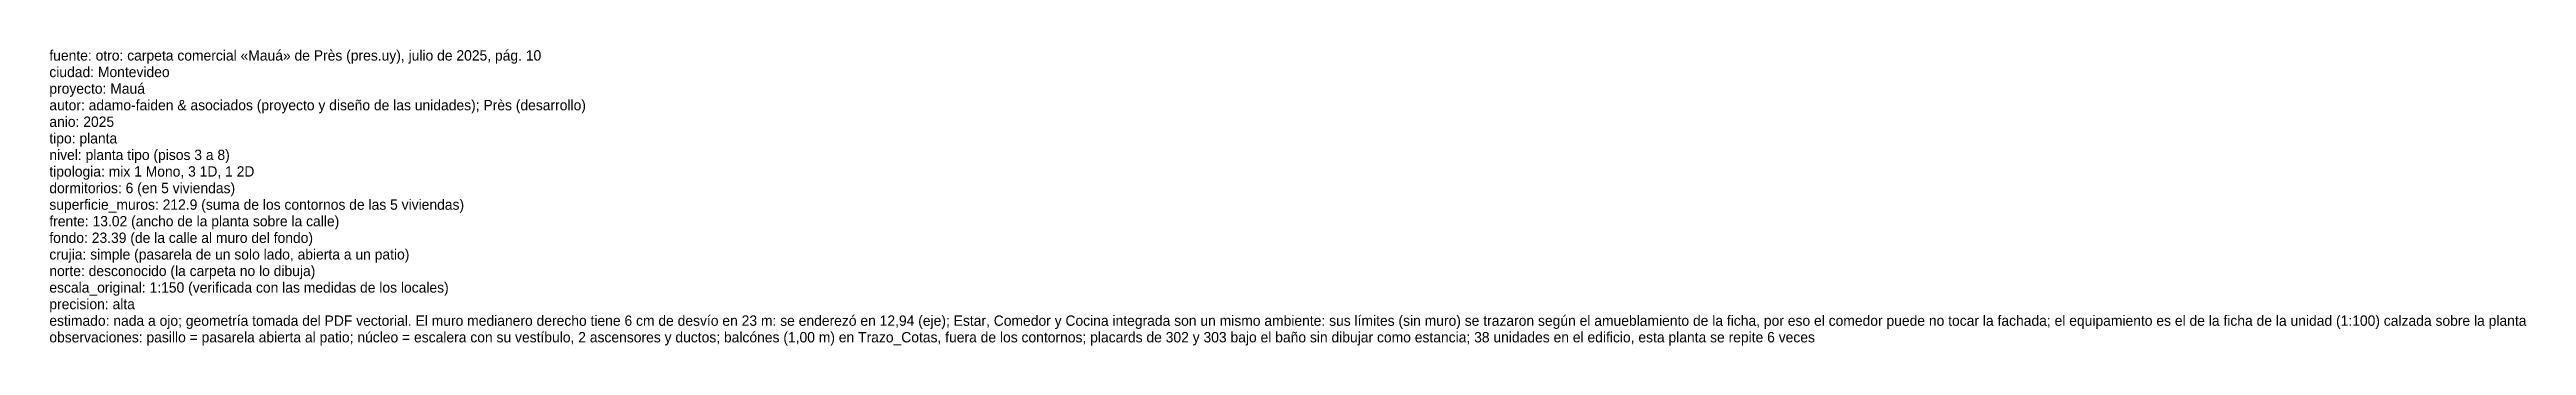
# Model space of a CAD drawing. Header units: metres. Extents: x 0 to 84.6, y 0 to 13.3.
# Drawn here: x 24.9 to 84.6, y 6.1 to 13.3 of the extents above; entities that cross this region are included whole.
import ezdxf

# ---------------------------------------------------------------- set-up
doc = ezdxf.new("R2010")
doc.units = ezdxf.units.M
doc.layers.add('Trazo_Datos', color=7, linetype='Continuous')

msp = doc.modelspace()

# ---------------------------------------------------------------- texts
at = {"layer": 'Trazo_Datos'}
for s, p in [('fuente: otro: carpeta comercial «Mauá» de Près (pres.uy), julio de 2025, pág. 10', (24.89, 13.02)), ('ciudad: Montevideo', (24.89, 12.62)), ('autor: adamo-faiden & asociados (proyecto y diseño de las unidades); Près (desarrollo)', (24.89, 11.82)), ('proyecto: Mauá', (24.89, 12.22)), ('anio: 2025', (24.89, 11.42)), ('tipo: planta', (24.89, 11.02)), ('nivel: planta tipo (pisos 3 a 8)', (24.89, 10.62)), ('tipologia: mix 1 Mono, 3 1D, 1 2D', (24.89, 10.22)), ('superficie_muros: 212.9 (suma de los contornos de las 5 viviendas)', (24.89, 9.42)), ('dormitorios: 6 (en 5 viviendas)', (24.89, 9.82)), ('frente: 13.02 (ancho de la planta sobre la calle)', (24.89, 9.02)), ('fondo: 23.39 (de la calle al muro del fondo)', (24.89, 8.62)), ('crujia: simple (pasarela de un solo lado, abierta a un patio)', (24.89, 8.22)), ('norte: desconocido (la carpeta no lo dibuja)', (24.89, 7.82)), ('escala_original: 1:150 (verificada con las medidas de los locales)', (24.89, 7.42)), ('precision: alta', (24.89, 7.02)), ('estimado: nada a ojo; geometría tomada del PDF vectorial. El muro medianero derecho tiene 6 cm de desvío en 23 m: se enderezó en 12,94 (eje); Estar, Comedor y Cocina integrada son un mismo ambiente: sus límites (sin muro) se trazaron según el amueblamiento de la ficha, por eso el comedor puede no tocar la fachada; el equipamiento es el de la ficha de la unidad (1:100) calzada sobre la planta', (24.89, 6.62)), ('observaciones: pasillo = pasarela abierta al patio; núcleo = escalera con su vestíbulo, 2 ascensores y ductos; balcónes (1,00 m) en Trazo_Cotas, fuera de los contornos; placards de 302 y 303 bajo el baño sin dibujar como estancia; 38 unidades en el edificio, esta planta se repite 6 veces', (24.89, 6.22))]:
    msp.add_text(s, height=0.25, dxfattribs=at).set_placement(p)

doc.saveas('drawing.dxf')
